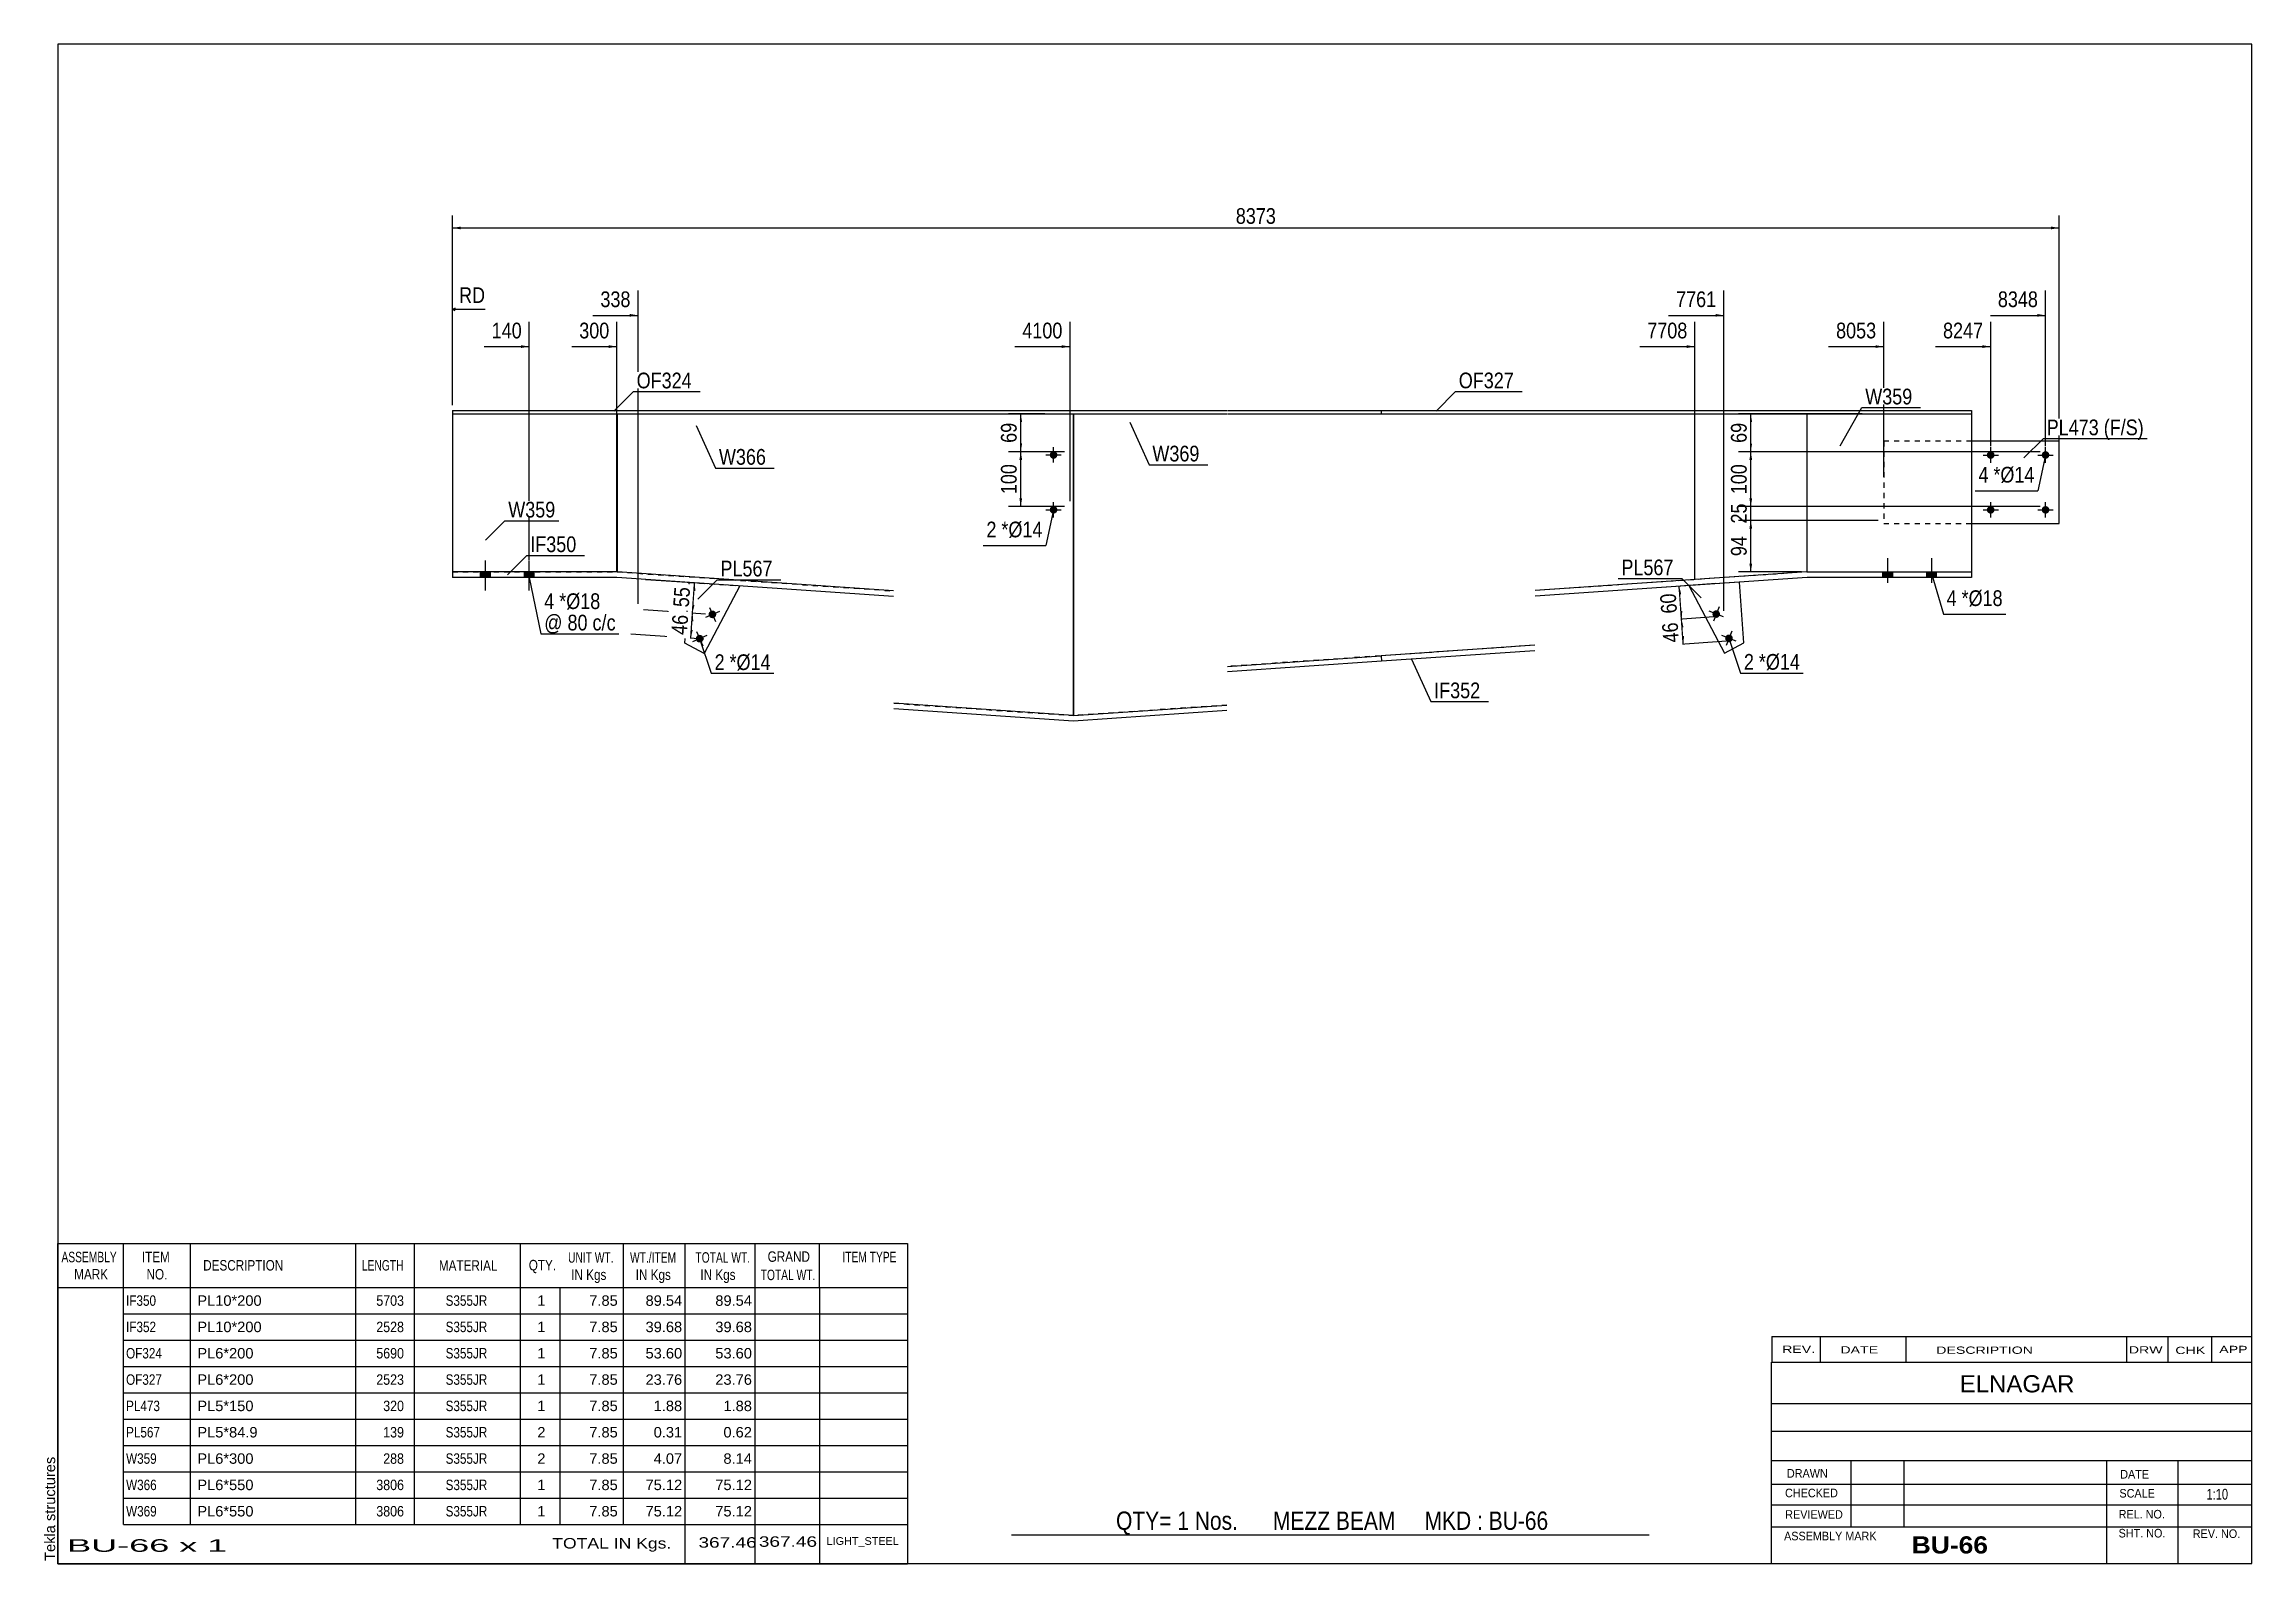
# Model space of a CAD drawing. Header units: millimetres. Extents: x -74 to 328, y -194 to 83.
import ezdxf

# ---------------------------------------------------------------- set-up
doc = ezdxf.new("R2010")
doc.units = ezdxf.units.MM
doc.linetypes.add('DXK_LINE_DOT1', pattern=[1.8814, 0.9407, -0.9407])
doc.styles.add('Arial', font='ARIAL.TTF', dxfattribs={"height": 0.2})
doc.styles.add('Arial Bold', font='ARIALBD.TTF', dxfattribs={"height": 0.2})
doc.styles.add('Arial Narrow', font='ARIALN.TTF', dxfattribs={"height": 0.2})

# ---------------------------------------------------------------- blocks, each defined once
blk = doc.blocks.new('Unknown-629102691-1211')
at = {"color": 5, "linetype": 'Continuous'}
for p, q in [((328.05, 83.31), (-71.95, 83.31)), ((-71.95, 83.31), (-71.95, -193.69)), ((328.05, -193.69), (328.05, 83.31)), ((-71.95, -193.69), (328.05, -193.69))]:
    blk.add_line(p, q, dxfattribs=at)
at = {"color": 174, "linetype": 'Continuous', "style": 'Arial'}
blk.add_text('Tekla structures', height=1.9102, rotation=90, dxfattribs=at).set_placement((-72.45, -193.19))
blk = doc.blocks.new('Part-629102691-1440 - 1232')
at = {"color": 2, "linetype": 'Continuous'}
for p, q in [((246.94, -12.9), (197.4, -16.31)), ((246.97, -13.9), (197.4, -17.31)), ((246.94, -12.9), (276.94, -12.9)), ((276.94, -13.9), (246.97, -13.9)), ((276.94, -12.9), (276.94, -13.9)), ((197.3, -26.27), (169.3, -28.2)), ((197.3, -27.27), (169.37, -29.2)), ((169.3, -28.2), (169.37, -29.2))]:
    blk.add_line(p, q, dxfattribs=at)
blk = doc.blocks.new('Bolt-629102691-1344 - 1232')
at = {"linetype": 'Continuous'}
for points in [[(108.88, 8.42, -1), (110.28, 8.42, -1)], [(108.88, -1.58, -1), (110.28, -1.58, -1)]]:
    blk.add_hatch(color=3, dxfattribs=at).paths.add_polyline_path(points)
at = {"color": 3, "linetype": 'Continuous'}
for p, q in [((108.18, 8.42), (110.98, 8.42)), ((109.58, 7.02), (109.58, 9.82)), ((108.18, -1.58), (110.98, -1.58)), ((109.58, -2.98), (109.58, -0.18))]:
    blk.add_line(p, q, dxfattribs=at)
blk = doc.blocks.new('Part-629102691-1769 - 1232')
at = {"color": 2, "linetype": 'Continuous'}
for p, q in [((42.35, -25.91), (43.12, -14.81)), ((52.38, -15.44), (45.89, -27.77)), ((45.89, -27.77), (42.35, -25.91))]:
    blk.add_line(p, q, dxfattribs=at)
at = {"color": 7, "linetype": 'DXK_LINE_DOT1'}
blk.add_line((43.12, -14.81), (52.38, -15.44), dxfattribs=at)
blk = doc.blocks.new('Bolt-629102691-1271 - 1232')
at = {"linetype": 'Continuous'}
for points in [[(260.78, -13.9), (262.58, -13.9), (262.58, -12.9), (260.78, -12.9)], [(260.78, -13.9), (262.58, -13.9), (262.58, -12.9), (260.78, -12.9)], [(268.78, -13.9), (270.58, -13.9), (270.58, -12.9), (268.78, -12.9)], [(268.78, -13.9), (270.58, -13.9), (270.58, -12.9), (268.78, -12.9)]]:
    blk.add_hatch(color=3, dxfattribs=at).paths.add_polyline_path(points)
at = {"color": 3, "linetype": 'Continuous'}
for p, q in [((261.68, -14.9), (261.68, -10.4)), ((261.68, -14.9), (261.68, -10.4)), ((269.68, -14.9), (269.68, -10.4)), ((269.68, -14.9), (269.68, -10.4)), ((260.78, -13.9), (260.78, -12.9)), ((260.78, -13.9), (260.78, -12.9)), ((262.58, -13.9), (262.58, -12.9)), ((262.58, -13.9), (262.58, -12.9)), ((268.78, -13.9), (268.78, -12.9)), ((268.78, -13.9), (268.78, -12.9)), ((270.58, -13.9), (270.58, -12.9)), ((270.58, -13.9), (270.58, -12.9))]:
    blk.add_line(p, q, dxfattribs=at)
blk = doc.blocks.new('Bolt-629102691-1773 - 1232')
at = {"linetype": 'Continuous'}
blk.add_hatch(color=3, dxfattribs=at).paths.add_polyline_path([(231.05, -20.84, -1), (229.75, -20.33, -1)])
at = {"color": 3, "linetype": 'Continuous'}
for p, q in [((231.7, -21.1), (229.09, -20.08)), ((230.91, -19.28), (229.89, -21.89))]:
    blk.add_line(p, q, dxfattribs=at)
blk = doc.blocks.new('Bolt-629102691-1308 - 1232')
at = {"linetype": 'Continuous'}
for points in [[(5.1, -13.9), (6.9, -13.9), (6.9, -12.9), (5.1, -12.9)], [(5.1, -13.9), (6.9, -13.9), (6.9, -12.9), (5.1, -12.9)], [(13.1, -13.9), (14.9, -13.9), (14.9, -12.9), (13.1, -12.9)], [(13.1, -13.9), (14.9, -13.9), (14.9, -12.9), (13.1, -12.9)]]:
    blk.add_hatch(color=3, dxfattribs=at).paths.add_polyline_path(points)
at = {"color": 3, "linetype": 'Continuous'}
for p, q in [((6, -16.3), (6, -10.8)), ((6, -16.3), (6, -10.8)), ((14, -16.3), (14, -10.8)), ((14, -16.3), (14, -10.8)), ((5.1, -13.9), (5.1, -12.9)), ((5.1, -13.9), (5.1, -12.9)), ((6.9, -13.9), (6.9, -12.9)), ((6.9, -13.9), (6.9, -12.9)), ((13.1, -13.9), (13.1, -12.9)), ((13.1, -13.9), (13.1, -12.9)), ((14.9, -13.9), (14.9, -12.9)), ((14.9, -13.9), (14.9, -12.9))]:
    blk.add_line(p, q, dxfattribs=at)
blk = doc.blocks.new('Bolt-629102691-1380 - 1232')
at = {"linetype": 'Continuous'}
for points in [[(279.74, 8.41, -1), (281.14, 8.41, -1)], [(289.74, 8.41, -1), (291.14, 8.41, -1)], [(279.74, -1.59, -1), (281.14, -1.59, -1)], [(289.74, -1.59, -1), (291.14, -1.59, -1)]]:
    blk.add_hatch(color=3, dxfattribs=at).paths.add_polyline_path(points)
at = {"color": 3, "linetype": 'Continuous'}
for p, q in [((279.04, 8.41), (281.84, 8.41)), ((280.44, 7.01), (280.44, 9.81)), ((289.04, 8.41), (291.84, 8.41)), ((290.44, 7.01), (290.44, 9.81)), ((279.04, -1.59), (281.84, -1.59)), ((280.44, -2.99), (280.44, -0.19)), ((289.04, -1.59), (291.84, -1.59)), ((290.44, -2.99), (290.44, -0.19))]:
    blk.add_line(p, q, dxfattribs=at)
blk = doc.blocks.new('Part-629102691-1396 - 1232')
at = {"color": 2, "linetype": 'Continuous'}
for p, q in [((0, 15.9), (0, -12.9)), ((30, 15.9), (30, -12.9))]:
    blk.add_line(p, q, dxfattribs=at)
at = {"color": 7, "linetype": 'DXK_LINE_DOT1'}
for p, q in [((0, 15.9), (30, 15.9)), ((0, -12.9), (30, -12.9))]:
    blk.add_line(p, q, dxfattribs=at)
blk = doc.blocks.new('Part-629102691-1418 - 1232')
at = {"color": 2, "linetype": 'Continuous'}
for p, q in [((246.94, 15.9), (246.94, -12.9)), ((276.94, 15.9), (276.94, -12.9))]:
    blk.add_line(p, q, dxfattribs=at)
at = {"color": 7, "linetype": 'DXK_LINE_DOT1'}
for p, q in [((246.94, 15.9), (276.94, 15.9)), ((246.94, -12.9), (276.94, -12.9))]:
    blk.add_line(p, q, dxfattribs=at)
blk = doc.blocks.new('Bolt-629102691-1771 - 1232')
at = {"linetype": 'Continuous'}
blk.add_hatch(color=3, dxfattribs=at).paths.add_polyline_path([(48.03, -20.37, -1), (46.74, -20.92, -1)])
at = {"color": 3, "linetype": 'Continuous'}
for p, q in [((48.67, -20.09), (46.1, -21.2)), ((46.83, -19.36), (47.93, -21.93))]:
    blk.add_line(p, q, dxfattribs=at)
blk = doc.blocks.new('Part-629102691-1462 - 1232')
at = {"color": 2, "linetype": 'Continuous'}
for p, q in [((30, -12.9), (0, -12.9)), ((0, -12.9), (0, -13.9)), ((29.97, -13.9), (0, -13.9)), ((80.38, -17.37), (29.97, -13.9)), ((80.38, -16.37), (30, -12.9)), ((141.3, -30.13), (169.3, -28.2)), ((169.37, -29.2), (141.3, -31.13)), ((169.3, -28.2), (169.37, -29.2)), ((113.2, -39.1), (80.48, -36.85)), ((113.2, -40.1), (80.48, -37.85)), ((113.2, -39.1), (141.2, -37.17)), ((141.2, -38.18), (113.2, -40.1))]:
    blk.add_line(p, q, dxfattribs=at)
blk = doc.blocks.new('Part-629102691-1484 - 1232')
at = {"color": 2, "linetype": 'Continuous'}
for p, q in [((113.2, -39.1), (113.2, 15.9)), ((246.94, 15.9), (246.94, -12.9))]:
    blk.add_line(p, q, dxfattribs=at)
at = {"color": 7, "linetype": 'DXK_LINE_DOT1'}
for p, q in [((113.2, 15.9), (141.2, 15.9)), ((141.3, 15.9), (197.3, 15.9)), ((197.4, 15.9), (246.94, 15.9)), ((246.94, -12.9), (197.4, -16.31)), ((197.3, -26.27), (141.3, -30.13)), ((141.2, -37.17), (113.2, -39.1))]:
    blk.add_line(p, q, dxfattribs=at)
blk = doc.blocks.new('Part-629102691-1506 - 1232')
at = {"color": 2, "linetype": 'Continuous'}
for p, q in [((30, 15.9), (30, -12.9)), ((113.2, 15.9), (113.2, -39.1))]:
    blk.add_line(p, q, dxfattribs=at)
at = {"color": 7, "linetype": 'DXK_LINE_DOT1'}
for p, q in [((30, 15.9), (80.38, 15.9)), ((80.48, 15.9), (113.2, 15.9)), ((30, -12.9), (80.38, -16.37)), ((80.48, -36.85), (113.2, -39.1))]:
    blk.add_line(p, q, dxfattribs=at)
blk = doc.blocks.new('Part-629102691-1528 - 1232')
at = {"color": 2, "linetype": 'Continuous'}
for p, q in [((169.3, 16.5), (169.3, 15.9)), ((169.3, 16.5), (197.3, 16.5)), ((197.4, 16.5), (276.94, 16.5)), ((276.94, 16.5), (276.94, 15.9)), ((169.3, 15.9), (197.3, 15.9)), ((197.4, 15.9), (276.94, 15.9))]:
    blk.add_line(p, q, dxfattribs=at)
blk = doc.blocks.new('Part-629102691-1550 - 1232')
at = {"color": 2, "linetype": 'Continuous'}
for p, q in [((0, 16.5), (0, 15.9)), ((0, 16.5), (80.38, 16.5)), ((80.48, 16.5), (141.2, 16.5)), ((141.3, 16.5), (169.3, 16.5)), ((169.3, 16.5), (169.3, 15.9)), ((0, 15.9), (80.38, 15.9)), ((80.48, 15.9), (141.2, 15.9)), ((141.3, 15.9), (169.3, 15.9))]:
    blk.add_line(p, q, dxfattribs=at)
blk = doc.blocks.new('Part-629102691-1572 - 1232')
at = {"color": 7, "linetype": 'DXK_LINE_DOT1'}
for p, q in [((260.94, 10.91), (260.94, -4.09)), ((276.94, 10.91), (260.94, 10.91)), ((260.94, -4.09), (276.94, -4.09))]:
    blk.add_line(p, q, dxfattribs=at)
at = {"color": 2, "linetype": 'Continuous'}
for p, q in [((292.94, 10.91), (276.94, 10.91)), ((292.94, -4.09), (292.94, 10.91)), ((276.94, -4.09), (292.94, -4.09))]:
    blk.add_line(p, q, dxfattribs=at)
blk = doc.blocks.new('Part-629102691-1770 - 1232')
at = {"color": 7, "linetype": 'DXK_LINE_DOT1'}
blk.add_line((234.66, -14.75), (225.4, -15.39), dxfattribs=at)
at = {"color": 2, "linetype": 'Continuous'}
for p, q in [((225.4, -15.39), (231.89, -27.71)), ((235.43, -25.85), (234.66, -14.75)), ((231.89, -27.71), (235.43, -25.85))]:
    blk.add_line(p, q, dxfattribs=at)
blk = doc.blocks.new('Bolt-629102691-1772 - 1232')
at = {"linetype": 'Continuous'}
blk.add_hatch(color=3, dxfattribs=at).paths.add_polyline_path([(45.7, -24.79, -1), (44.41, -25.35, -1)])
at = {"color": 3, "linetype": 'Continuous'}
for p, q in [((44.5, -23.78), (45.61, -26.36)), ((46.34, -24.52), (43.77, -25.62))]:
    blk.add_line(p, q, dxfattribs=at)
blk = doc.blocks.new('Bolt-629102691-1774 - 1232')
at = {"linetype": 'Continuous'}
blk.add_hatch(color=3, dxfattribs=at).paths.add_polyline_path([(233.38, -25.27, -1), (232.07, -24.76, -1)])
at = {"color": 3, "linetype": 'Continuous'}
for p, q in [((233.23, -23.71), (232.22, -26.32)), ((234.03, -25.52), (231.42, -24.5))]:
    blk.add_line(p, q, dxfattribs=at)
blk = doc.blocks.new('StraightDimension-629102691-1585 - 1232')
at = {"linetype": 'Continuous'}
for points in [[(43.78, -16.35), (44.14, -14.88), (44.28, -16.39)], [(44.11, -18.92), (43.76, -20.39), (43.61, -18.88)]]:
    blk.add_hatch(color=7, dxfattribs=at).paths.add_polyline_path(points)
at = {"color": 7, "linetype": 'Continuous'}
for p, q in [((35.19, -14.26), (46.53, -15.04)), ((43.76, -20.39), (44.14, -14.88)), ((34.81, -19.78), (46.15, -20.56))]:
    blk.add_line(p, q, dxfattribs=at)
at = {"color": 0}
blk.add_wipeout([(43.96, -15.2), (39.77, -14.91), (39.44, -19.76), (43.63, -20.05)], dxfattribs=at)
at = {"color": 3, "style": 'Arial Narrow'}
blk.add_text('55', height=2.863, rotation=86.064, dxfattribs=at).set_placement((43.07, -19.41))
blk = doc.blocks.new('StraightDimension-629102691-1741 - 1232')
at = {"linetype": 'Continuous'}
blk.add_hatch(color=7, dxfattribs=at).paths.add_polyline_path([(28.46, 28.42), (29.96, 28.17), (28.46, 27.92)])
at = {"color": 7, "linetype": 'Continuous'}
for p, q in [((29.96, -12.9), (29.96, 32.67)), ((21.72, 28.17), (29.96, 28.17))]:
    blk.add_line(p, q, dxfattribs=at)
at = {"color": 0}
blk.add_wipeout([(29.18, 29.07), (29.18, 33.27), (22.5, 33.27), (22.5, 29.07)], dxfattribs=at)
at = {"color": 3, "style": 'Arial Narrow'}
blk.add_text('300', height=2.863, dxfattribs=at).set_placement((23.1, 29.67))
blk = doc.blocks.new('StraightDimension-629102691-1643 - 1232')
at = {"linetype": 'Continuous'}
for points in [[(236.95, 0.5), (236.7, -1), (236.45, 0.5)], [(236.45, -5), (236.7, -3.5), (236.95, -5)]]:
    blk.add_hatch(color=7, dxfattribs=at).paths.add_polyline_path(points)
at = {"color": 7, "linetype": 'Continuous'}
for p, q in [((289.44, -1), (234.45, -1)), ((259.94, -3.5), (234.45, -3.5)), ((236.7, -3.5), (236.7, -1))]:
    blk.add_line(p, q, dxfattribs=at)
at = {"color": 0}
blk.add_wipeout([(236.55, 0.18), (232.35, 0.18), (232.35, -4.68), (236.55, -4.68)], dxfattribs=at)
at = {"color": 3, "style": 'Arial Narrow'}
blk.add_text('25', height=2.863, rotation=90.0002, dxfattribs=at).set_placement((235.95, -4.08))
blk = doc.blocks.new('StraightDimension-629102691-1609 - 1232')
at = {"linetype": 'Continuous'}
for points in [[(236.45, 14.4), (236.7, 15.9), (236.95, 14.4)], [(236.95, 10.5), (236.7, 9), (236.45, 10.5)]]:
    blk.add_hatch(color=7, dxfattribs=at).paths.add_polyline_path(points)
at = {"color": 7, "linetype": 'Continuous'}
for p, q in [((256.98, 15.9), (234.45, 15.9)), ((236.7, 9), (236.7, 15.9)), ((289.44, 9), (234.45, 9))]:
    blk.add_line(p, q, dxfattribs=at)
at = {"color": 0}
blk.add_wipeout([(236.55, 14.88), (232.35, 14.88), (232.35, 10.02), (236.55, 10.02)], dxfattribs=at)
at = {"color": 3, "style": 'Arial Narrow'}
blk.add_text('69', height=2.863, rotation=90.0002, dxfattribs=at).set_placement((235.95, 10.62))
blk = doc.blocks.new('StraightDimension-629102691-1678 - 1232')
at = {"linetype": 'Continuous'}
for points in [[(103.35, 7.51), (103.6, 9.01), (103.85, 7.51)], [(103.85, 0.51), (103.6, -0.99), (103.35, 0.51)]]:
    blk.add_hatch(color=7, dxfattribs=at).paths.add_polyline_path(points)
at = {"color": 7, "linetype": 'Continuous'}
for p, q in [((111.58, 9.01), (101.35, 9.01)), ((103.6, -0.99), (103.6, 9.01)), ((111.58, -0.99), (101.35, -0.99))]:
    blk.add_line(p, q, dxfattribs=at)
at = {"color": 0}
blk.add_wipeout([(103.45, 7.35), (99.25, 7.35), (99.25, 0.67), (103.45, 0.67)], dxfattribs=at)
at = {"color": 3, "style": 'Arial Narrow'}
blk.add_text('100', height=2.863, rotation=90.0002, dxfattribs=at).set_placement((102.85, 1.27))
blk = doc.blocks.new('StraightDimension-629102691-1700 - 1232')
at = {"linetype": 'Continuous'}
blk.add_hatch(color=7, dxfattribs=at).paths.add_polyline_path([(288.94, 34.12), (290.44, 33.87), (288.94, 33.62)])
at = {"color": 7, "linetype": 'Continuous'}
for p, q in [((290.44, 10), (290.44, 38.37)), ((280.38, 33.87), (290.44, 33.87))]:
    blk.add_line(p, q, dxfattribs=at)
at = {"color": 0}
blk.add_wipeout([(289.67, 34.77), (289.67, 38.97), (281.15, 38.97), (281.15, 34.77)], dxfattribs=at)
at = {"color": 3, "style": 'Arial Narrow'}
blk.add_text('8348', height=2.863, dxfattribs=at).set_placement((281.75, 35.37))
blk = doc.blocks.new('StraightDimension-629102691-1710 - 1232')
at = {"linetype": 'Continuous'}
blk.add_hatch(color=7, dxfattribs=at).paths.add_polyline_path([(278.94, 28.42), (280.44, 28.17), (278.94, 27.92)])
at = {"color": 7, "linetype": 'Continuous'}
for p, q in [((280.44, 10), (280.44, 32.67)), ((270.38, 28.17), (280.44, 28.17))]:
    blk.add_line(p, q, dxfattribs=at)
at = {"color": 0}
blk.add_wipeout([(279.67, 29.07), (279.67, 33.27), (271.15, 33.27), (271.15, 29.07)], dxfattribs=at)
at = {"color": 3, "style": 'Arial Narrow'}
blk.add_text('8247', height=2.863, dxfattribs=at).set_placement((271.75, 29.67))
blk = doc.blocks.new('StraightDimension-629102691-1584 - 1232')
at = {"linetype": 'Continuous'}
for points in [[(43.8, -23.48), (43.44, -24.96), (43.3, -23.44)], [(43.41, -21.87), (43.76, -20.39), (43.9, -21.91)]]:
    blk.add_hatch(color=7, dxfattribs=at).paths.add_polyline_path(points)
at = {"color": 7, "linetype": 'Continuous'}
for p, q in [((34.81, -19.78), (46.15, -20.56)), ((43.44, -24.96), (43.76, -20.39)), ((32.49, -24.2), (45.84, -25.12))]:
    blk.add_line(p, q, dxfattribs=at)
at = {"color": 0}
blk.add_wipeout([(43.62, -20.24), (39.43, -19.96), (39.09, -24.8), (43.28, -25.09)], dxfattribs=at)
at = {"color": 3, "style": 'Arial Narrow'}
blk.add_text('46', height=2.863, rotation=86.064, dxfattribs=at).set_placement((42.73, -24.45))
blk = doc.blocks.new('StraightDimension-629102691-1588 - 1232')
at = {"linetype": 'Continuous'}
for points in [[(223.52, -17.02), (223.66, -15.5), (224.01, -16.98)], [(224.22, -20.01), (224.08, -21.52), (223.72, -20.04)]]:
    blk.add_hatch(color=7, dxfattribs=at).paths.add_polyline_path(points)
at = {"color": 7, "linetype": 'Continuous'}
for p, q in [((230.35, -15.04), (221.42, -15.66)), ((224.08, -21.52), (223.66, -15.5)), ((230.77, -21.06), (221.83, -21.67))]:
    blk.add_line(p, q, dxfattribs=at)
at = {"color": 0}
blk.add_wipeout([(223.55, -16.1), (219.36, -16.39), (219.7, -21.23), (223.89, -20.95)], dxfattribs=at)
at = {"color": 3, "style": 'Arial Narrow'}
blk.add_text('60', height=2.863, rotation=93.9364, dxfattribs=at).set_placement((223.25, -20.39))
blk = doc.blocks.new('StraightDimension-629102691-1587 - 1232')
at = {"linetype": 'Continuous'}
for points in [[(223.93, -23.03), (224.08, -21.52), (224.43, -23)], [(224.54, -24.57), (224.39, -26.08), (224.04, -24.6)]]:
    blk.add_hatch(color=7, dxfattribs=at).paths.add_polyline_path(points)
at = {"color": 7, "linetype": 'Continuous'}
for p, q in [((230.77, -21.06), (221.83, -21.67)), ((224.39, -26.08), (224.08, -21.52)), ((233.1, -25.49), (222.15, -26.24))]:
    blk.add_line(p, q, dxfattribs=at)
at = {"color": 0}
blk.add_wipeout([(223.92, -21.39), (219.73, -21.68), (220.06, -26.52), (224.25, -26.24)], dxfattribs=at)
at = {"color": 3, "style": 'Arial Narrow'}
blk.add_text('46', height=2.863, rotation=93.9364, dxfattribs=at).set_placement((223.61, -25.68))
blk = doc.blocks.new('StraightDimension-629102691-1654 - 1232')
at = {"linetype": 'Continuous'}
for points in [[(236.45, 7.5), (236.7, 9), (236.95, 7.5)], [(236.95, 0.5), (236.7, -1), (236.45, 0.5)]]:
    blk.add_hatch(color=7, dxfattribs=at).paths.add_polyline_path(points)
at = {"color": 7, "linetype": 'Continuous'}
for p, q in [((289.44, 9), (234.45, 9)), ((236.7, -1), (236.7, 9)), ((289.44, -1), (234.45, -1))]:
    blk.add_line(p, q, dxfattribs=at)
at = {"color": 0}
blk.add_wipeout([(236.55, 7.34), (232.35, 7.34), (232.35, 0.66), (236.55, 0.66)], dxfattribs=at)
at = {"color": 3, "style": 'Arial Narrow'}
blk.add_text('100', height=2.863, rotation=90.0002, dxfattribs=at).set_placement((235.95, 1.26))
blk = doc.blocks.new('StraightDimension-629102691-1590 - 1232')
at = {"linetype": 'Continuous'}
for points in [[(1.5, 49.55), (0, 49.8), (1.5, 50.05)], [(291.44, 50.05), (292.94, 49.8), (291.44, 49.55)]]:
    blk.add_hatch(color=7, dxfattribs=at).paths.add_polyline_path(points)
at = {"color": 7, "linetype": 'Continuous'}
for p, q in [((0, 17.5), (0, 52.05)), ((0, 49.8), (292.94, 49.8)), ((292.94, 2.51), (292.94, 52.05))]:
    blk.add_line(p, q, dxfattribs=at)
at = {"color": 0}
blk.add_wipeout([(150.73, 49.95), (150.73, 54.15), (142.21, 54.15), (142.21, 49.95)], dxfattribs=at)
at = {"color": 3, "style": 'Arial Narrow'}
blk.add_text('8373', height=2.863, dxfattribs=at).set_placement((142.81, 50.55))
blk = doc.blocks.new('StraightDimension-629102691-1630 - 1232')
at = {"linetype": 'Continuous'}
for points in [[(236.45, -5), (236.7, -3.5), (236.95, -5)], [(236.95, -11.4), (236.7, -12.9), (236.45, -11.4)]]:
    blk.add_hatch(color=7, dxfattribs=at).paths.add_polyline_path(points)
at = {"color": 7, "linetype": 'Continuous'}
for p, q in [((259.94, -3.5), (234.45, -3.5)), ((236.7, -12.9), (236.7, -3.5)), ((245.94, -12.9), (234.45, -12.9))]:
    blk.add_line(p, q, dxfattribs=at)
at = {"color": 0}
blk.add_wipeout([(236.55, -5.77), (232.35, -5.77), (232.35, -10.63), (236.55, -10.63)], dxfattribs=at)
at = {"color": 3, "style": 'Arial Narrow'}
blk.add_text('94', height=2.863, rotation=90.0002, dxfattribs=at).set_placement((235.95, -10.03))
blk = doc.blocks.new('StraightDimension-629102691-1667 - 1232')
at = {"linetype": 'Continuous'}
for points in [[(103.35, 14.4), (103.6, 15.9), (103.85, 14.4)], [(103.85, 10.51), (103.6, 9.01), (103.35, 10.51)]]:
    blk.add_hatch(color=7, dxfattribs=at).paths.add_polyline_path(points)
at = {"color": 7, "linetype": 'Continuous'}
for p, q in [((108, 15.9), (101.35, 15.9)), ((103.6, 9.01), (103.6, 15.9)), ((111.58, 9.01), (101.35, 9.01))]:
    blk.add_line(p, q, dxfattribs=at)
at = {"color": 0}
blk.add_wipeout([(103.45, 14.88), (99.25, 14.88), (99.25, 10.03), (103.45, 10.03)], dxfattribs=at)
at = {"color": 3, "style": 'Arial Narrow'}
blk.add_text('69', height=2.863, rotation=90.0002, dxfattribs=at).set_placement((102.85, 10.63))
blk = doc.blocks.new('StraightDimension-629102691-1680 - 1232')
at = {"linetype": 'Continuous'}
blk.add_hatch(color=7, dxfattribs=at).paths.add_polyline_path([(230.27, 34.12), (231.77, 33.87), (230.27, 33.62)])
at = {"color": 7, "linetype": 'Continuous'}
for p, q in [((231.77, -19.99), (231.77, 38.37)), ((221.7, 33.87), (231.77, 33.87))]:
    blk.add_line(p, q, dxfattribs=at)
at = {"color": 0}
blk.add_wipeout([(230.99, 34.77), (230.99, 38.97), (222.48, 38.97), (222.48, 34.77)], dxfattribs=at)
at = {"color": 3, "style": 'Arial Narrow'}
blk.add_text('7761', height=2.863, dxfattribs=at).set_placement((223.08, 35.37))
blk = doc.blocks.new('StraightDimension-629102691-1687 - 1232')
at = {"linetype": 'Continuous'}
blk.add_hatch(color=7, dxfattribs=at).paths.add_polyline_path([(259.44, 28.42), (260.94, 28.17), (259.44, 27.92)])
at = {"color": 7, "linetype": 'Continuous'}
for p, q in [((260.94, 4.41), (260.94, 32.67)), ((250.88, 28.17), (260.94, 28.17))]:
    blk.add_line(p, q, dxfattribs=at)
at = {"color": 0}
blk.add_wipeout([(260.17, 29.07), (260.17, 33.27), (251.65, 33.27), (251.65, 29.07)], dxfattribs=at)
at = {"color": 3, "style": 'Arial Narrow'}
blk.add_text('8053', height=2.863, dxfattribs=at).set_placement((252.25, 29.67))
blk = doc.blocks.new('StraightDimension-629102691-1720 - 1232')
at = {"linetype": 'Continuous'}
blk.add_hatch(color=7, dxfattribs=at).paths.add_polyline_path([(225.02, 28.42), (226.52, 28.17), (225.02, 27.92)])
at = {"color": 7, "linetype": 'Continuous'}
for p, q in [((226.52, -14.31), (226.52, 32.67)), ((216.45, 28.17), (226.52, 28.17))]:
    blk.add_line(p, q, dxfattribs=at)
at = {"color": 0}
blk.add_wipeout([(225.74, 29.07), (225.74, 33.27), (217.23, 33.27), (217.23, 29.07)], dxfattribs=at)
at = {"color": 3, "style": 'Arial Narrow'}
blk.add_text('7708', height=2.863, dxfattribs=at).set_placement((217.83, 29.67))
blk = doc.blocks.new('StraightDimension-629102691-1727 - 1232')
at = {"linetype": 'Continuous'}
blk.add_hatch(color=7, dxfattribs=at).paths.add_polyline_path([(111.08, 28.42), (112.58, 28.17), (111.08, 27.92)])
at = {"color": 7, "linetype": 'Continuous'}
for p, q in [((112.58, 0.01), (112.58, 32.67)), ((102.51, 28.17), (112.58, 28.17))]:
    blk.add_line(p, q, dxfattribs=at)
at = {"color": 0}
blk.add_wipeout([(111.8, 29.07), (111.8, 33.27), (103.29, 33.27), (103.29, 29.07)], dxfattribs=at)
at = {"color": 3, "style": 'Arial Narrow'}
blk.add_text('4100', height=2.863, dxfattribs=at).set_placement((103.89, 29.67))
blk = doc.blocks.new('StraightDimension-629102691-1734 - 1232')
at = {"linetype": 'Continuous'}
blk.add_hatch(color=7, dxfattribs=at).paths.add_polyline_path([(32.32, 34.12), (33.82, 33.87), (32.32, 33.62)])
at = {"color": 7, "linetype": 'Continuous'}
for p, q in [((33.82, -18.71), (33.82, 38.37)), ((25.58, 33.87), (33.82, 33.87))]:
    blk.add_line(p, q, dxfattribs=at)
at = {"color": 0}
blk.add_wipeout([(33.04, 34.77), (33.04, 38.97), (26.36, 38.97), (26.36, 34.77)], dxfattribs=at)
at = {"color": 3, "style": 'Arial Narrow'}
blk.add_text('338', height=2.863, dxfattribs=at).set_placement((26.96, 35.37))
blk = doc.blocks.new('StraightDimension-629102691-1756 - 1232')
at = {"linetype": 'Continuous'}
blk.add_hatch(color=7, dxfattribs=at).paths.add_polyline_path([(12.5, 28.42), (14, 28.17), (12.5, 27.92)])
at = {"color": 7, "linetype": 'Continuous'}
for p, q in [((14, -10.7), (14, 32.67)), ((5.77, 28.17), (14, 28.17))]:
    blk.add_line(p, q, dxfattribs=at)
at = {"color": 0, "linetype": 'Continuous'}
blk.add_wipeout([(6.53, 35.52), (6.53, 39.72), (0.59, 39.72), (0.59, 35.52)], dxfattribs=at)
at = {"color": 7, "linetype": 'Continuous'}
for p, q in [((0, 17.5), (0, 39.42)), ((0.5, 35.17), (0, 34.92)), ((0.5, 34.67), (0, 34.92))]:
    blk.add_line(p, q, dxfattribs=at)
at = {"color": 3, "linetype": 'Continuous', "style": 'Arial Narrow'}
blk.add_text('RD', height=2.863, dxfattribs=at).set_placement((1.19, 36.12))
at = {"color": 0}
blk.add_wipeout([(13.22, 29.07), (13.22, 33.27), (6.54, 33.27), (6.54, 29.07)], dxfattribs=at)
at = {"color": 7, "linetype": 'Continuous'}
blk.add_line((5.93, 34.92), (0, 34.92), dxfattribs=at)
at = {"color": 3, "style": 'Arial Narrow'}
blk.add_text('140', height=2.863, dxfattribs=at).set_placement((7.14, 29.67))
blk = doc.blocks.new('CBS_BOM-629102691-2067')
at = {"color": 7, "linetype": 'Continuous'}
for p, q in [((-71.98, -143.33), (-71.98, -135.33)), ((-71.97, -135.33), (82.94, -135.33)), ((-59.98, -143.33), (-59.98, -135.33)), ((-47.79, -143.33), (-47.79, -135.33)), ((-17.62, -143.33), (-17.62, -135.33)), ((-6.94, -143.33), (-6.94, -135.33)), ((12.37, -143.33), (12.37, -135.33)), ((31.17, -143.33), (31.17, -135.33)), ((42.39, -143.33), (42.39, -135.33)), ((55.17, -143.33), (55.17, -135.33)), ((66.92, -143.33), (66.92, -135.33)), ((82.95, -135.33), (82.94, -143.32)), ((-71.98, -143.33), (82.95, -143.33)), ((-71.98, -148.13), (-71.98, -143.33)), ((-59.98, -148.13), (-59.98, -143.33)), ((-47.79, -148.13), (-47.79, -143.33)), ((-17.62, -148.13), (-17.62, -143.33)), ((-6.94, -148.13), (-6.94, -143.33)), ((12.37, -148.13), (12.37, -143.33)), ((19.64, -148.13), (19.64, -143.33)), ((31.17, -148.13), (31.17, -143.33)), ((42.39, -148.13), (42.39, -143.33)), ((55.17, -148.13), (55.17, -143.33)), ((66.94, -148.13), (66.94, -143.33)), ((82.95, -143.33), (82.95, -148.13)), ((-71.98, -152.93), (-71.98, -148.13)), ((-59.98, -148.13), (82.94, -148.13)), ((-59.98, -152.93), (-59.98, -148.13)), ((-47.79, -152.93), (-47.79, -148.13)), ((-17.62, -152.93), (-17.62, -148.13)), ((-6.94, -152.93), (-6.94, -148.13)), ((12.37, -152.93), (12.37, -148.13)), ((19.64, -152.93), (19.64, -148.13)), ((31.17, -152.93), (31.17, -148.13)), ((42.39, -152.93), (42.39, -148.13)), ((55.17, -152.93), (55.17, -148.13)), ((66.94, -152.93), (66.94, -148.13)), ((82.95, -148.13), (82.95, -152.93)), ((-71.98, -157.73), (-71.98, -152.93)), ((-59.98, -152.93), (82.94, -152.93)), ((-59.98, -157.73), (-59.98, -152.93)), ((-47.79, -157.73), (-47.79, -152.93)), ((-17.62, -157.73), (-17.62, -152.93)), ((-6.94, -157.73), (-6.94, -152.93)), ((12.37, -157.73), (12.37, -152.93)), ((19.64, -157.73), (19.64, -152.93)), ((31.17, -157.73), (31.17, -152.93)), ((42.39, -157.73), (42.39, -152.93)), ((55.17, -157.73), (55.17, -152.93)), ((66.94, -157.73), (66.94, -152.93)), ((82.95, -152.93), (82.95, -157.73)), ((-71.98, -162.53), (-71.98, -157.73)), ((-59.98, -157.73), (82.94, -157.73)), ((-59.98, -162.53), (-59.98, -157.73)), ((-47.79, -162.53), (-47.79, -157.73)), ((-17.62, -162.53), (-17.62, -157.73)), ((-6.94, -162.53), (-6.94, -157.73)), ((12.37, -162.53), (12.37, -157.73)), ((19.64, -162.53), (19.64, -157.73)), ((31.17, -162.53), (31.17, -157.73)), ((42.39, -162.53), (42.39, -157.73)), ((55.17, -162.53), (55.17, -157.73)), ((66.94, -162.53), (66.94, -157.73)), ((82.95, -157.73), (82.95, -162.53)), ((-71.98, -167.33), (-71.98, -162.53)), ((-59.98, -162.53), (82.94, -162.53)), ((-59.98, -167.33), (-59.98, -162.53)), ((-47.79, -167.33), (-47.79, -162.53)), ((-17.62, -167.33), (-17.62, -162.53)), ((-6.94, -167.33), (-6.94, -162.53)), ((12.37, -167.33), (12.37, -162.53)), ((19.64, -167.33), (19.64, -162.53)), ((31.17, -167.33), (31.17, -162.53)), ((42.39, -167.33), (42.39, -162.53)), ((55.17, -167.33), (55.17, -162.53)), ((66.94, -167.33), (66.94, -162.53)), ((82.95, -162.53), (82.95, -167.33)), ((-71.98, -172.13), (-71.98, -167.33)), ((-59.98, -167.33), (82.94, -167.33)), ((-59.98, -172.13), (-59.98, -167.33)), ((-47.79, -172.13), (-47.79, -167.33)), ((-17.62, -172.13), (-17.62, -167.33)), ((-6.94, -172.13), (-6.94, -167.33)), ((12.37, -172.13), (12.37, -167.33)), ((19.64, -172.13), (19.64, -167.33)), ((31.17, -172.13), (31.17, -167.33)), ((42.39, -172.13), (42.39, -167.33)), ((55.17, -172.13), (55.17, -167.33)), ((66.94, -172.13), (66.94, -167.33)), ((82.95, -167.33), (82.95, -172.13)), ((-71.98, -176.93), (-71.98, -172.13)), ((-59.98, -172.13), (82.94, -172.13)), ((-59.98, -176.93), (-59.98, -172.13)), ((-47.79, -176.93), (-47.79, -172.13)), ((-17.62, -176.93), (-17.62, -172.13)), ((-6.94, -176.93), (-6.94, -172.13)), ((12.37, -176.93), (12.37, -172.13)), ((19.64, -176.93), (19.64, -172.13)), ((31.17, -176.93), (31.17, -172.13)), ((42.39, -176.93), (42.39, -172.13)), ((55.17, -176.93), (55.17, -172.13)), ((66.94, -176.93), (66.94, -172.13)), ((82.95, -172.13), (82.95, -176.93)), ((-71.98, -181.73), (-71.98, -176.93)), ((-59.98, -176.93), (82.94, -176.93)), ((-59.98, -181.73), (-59.98, -176.93)), ((-47.79, -181.73), (-47.79, -176.93)), ((-17.62, -181.73), (-17.62, -176.93)), ((-6.94, -181.73), (-6.94, -176.93)), ((12.37, -181.73), (12.37, -176.93)), ((19.64, -181.73), (19.64, -176.93)), ((31.17, -181.73), (31.17, -176.93)), ((42.39, -181.73), (42.39, -176.93)), ((55.17, -181.73), (55.17, -176.93)), ((66.94, -181.73), (66.94, -176.93)), ((82.95, -176.93), (82.95, -181.73)), ((-71.98, -186.53), (-71.98, -181.73)), ((-59.98, -181.73), (82.94, -181.73)), ((-59.98, -186.53), (-59.98, -181.73)), ((-47.79, -186.53), (-47.79, -181.73)), ((-17.62, -186.53), (-17.62, -181.73)), ((-6.94, -186.53), (-6.94, -181.73)), ((12.37, -186.53), (12.37, -181.73)), ((19.64, -186.53), (19.64, -181.73)), ((31.17, -186.53), (31.17, -181.73)), ((42.39, -186.53), (42.39, -181.73)), ((55.17, -186.53), (55.17, -181.73)), ((66.94, -186.53), (66.94, -181.73)), ((82.95, -181.73), (82.95, -186.53)), ((-71.98, -193.73), (-71.98, -186.55)), ((-59.98, -186.53), (82.94, -186.53)), ((42.39, -193.73), (42.39, -186.55)), ((55.17, -193.73), (55.17, -186.55)), ((66.98, -193.73), (66.98, -186.55)), ((82.95, -186.53), (82.95, -193.73)), ((-71.98, -193.73), (82.95, -193.73))]:
    blk.add_line(p, q, dxfattribs=at)
at = {"color": 3, "linetype": 'Continuous', "style": 'Arial'}
for s, height, width, p in [('ASSEMBLY', 1.91, 0.7, (-71.3, -138.75)), ('ITEM', 1.91, 0.8, (-56.65, -138.75)), ('WT./ITEM', 1.91, 0.7, (32.36, -138.83)), ('GRAND', 1.91, 0.8, (57.45, -138.67)), ('ITEM TYPE', 1.91, 0.7, (71.08, -138.75)), ('MARK', 1.91, 0.8, (-68.98, -141.89)), ('NO.', 1.91, 0.8, (-55.79, -141.89)), ('DESCRIPTION', 1.9102, 0.8, (-45.46, -140.26)), ('LENGTH', 1.91, 0.7, (-16.52, -140.26)), ('MATERIAL', 1.91, 0.8, (-2.49, -140.3)), ('QTY.', 1.91, 0.8, (13.9, -140.23)), ('UNIT WT.', 1.91, 0.7, (21.06, -138.83)), ('IN Kgs', 1.91, 0.8, (21.64, -141.97)), ('IN Kgs', 1.91, 0.8, (33.4, -141.97)), ('TOTAL WT.', 1.91, 0.7, (44.29, -138.83)), ('IN Kgs', 1.91, 0.8, (45.19, -141.97)), ('TOTAL WT.', 1.91, 0.7, (56.19, -142.01))]:
    blk.add_text(s, height=height, dxfattribs=dict(at, width=width)).set_placement(p)
at = {"color": 7, "linetype": 'Continuous', "style": 'Arial'}
for s, width, p in [('IF350', 0.8, (-59.52, -146.69)), ('5703', 0.85, (-13.9, -146.69)), ('S355JR', 0.8, (-1.26, -146.69)), ('IF352', 0.8, (-59.52, -151.49)), ('2528', 0.85, (-13.9, -151.49)), ('S355JR', 0.8, (-1.26, -151.49)), ('OF324', 0.8, (-59.52, -156.29)), ('5690', 0.85, (-13.9, -156.29)), ('S355JR', 0.8, (-1.26, -156.29)), ('OF327', 0.8, (-59.52, -161.09)), ('2523', 0.85, (-13.9, -161.09)), ('S355JR', 0.8, (-1.26, -161.09)), ('PL473', 0.8, (-59.52, -165.89)), ('320', 0.85, (-12.64, -165.89)), ('S355JR', 0.8, (-1.26, -165.89)), ('PL567', 0.8, (-59.52, -170.69)), ('139', 0.85, (-12.64, -170.69)), ('S355JR', 0.8, (-1.26, -170.69)), ('W359', 0.8, (-59.52, -175.49)), ('288', 0.85, (-12.64, -175.49)), ('S355JR', 0.8, (-1.26, -175.49)), ('W366', 0.8, (-59.52, -180.29)), ('3806', 0.85, (-13.9, -180.29)), ('S355JR', 0.8, (-1.26, -180.29)), ('W369', 0.8, (-59.52, -185.09)), ('3806', 0.85, (-13.9, -185.09)), ('S355JR', 0.8, (-1.26, -185.09))]:
    blk.add_text(s, height=1.91, dxfattribs=dict(at, width=width)).set_placement(p)
for s, p in [('PL10*200', (-46.53, -146.69)), ('1', (15.46, -146.69)), ('7.85', (24.93, -146.69)), ('89.54', (35.19, -146.69)), ('89.54', (47.91, -146.69)), ('PL10*200', (-46.53, -151.49)), ('1', (15.46, -151.49)), ('7.85', (24.93, -151.49)), ('39.68', (35.19, -151.49)), ('39.68', (47.91, -151.49)), ('PL6*200', (-46.53, -156.29)), ('1', (15.46, -156.29)), ('7.85', (24.93, -156.29)), ('53.60', (35.19, -156.29)), ('53.60', (47.91, -156.29)), ('PL6*200', (-46.53, -161.09)), ('1', (15.46, -161.09)), ('7.85', (24.93, -161.09)), ('23.76', (35.19, -161.09)), ('23.76', (47.91, -161.09)), ('PL5*150', (-46.53, -165.89)), ('1', (15.46, -165.89)), ('7.85', (24.93, -165.89)), ('1.88', (36.67, -165.89)), ('1.88', (49.39, -165.89)), ('PL5*84.9', (-46.53, -170.69)), ('2', (15.46, -170.69)), ('7.85', (24.93, -170.69)), ('0.31', (36.67, -170.69)), ('0.62', (49.39, -170.69)), ('PL6*300', (-46.53, -175.49)), ('2', (15.46, -175.49)), ('7.85', (24.93, -175.49)), ('4.07', (36.67, -175.49)), ('8.14', (49.39, -175.49)), ('PL6*550', (-46.53, -180.29)), ('1', (15.46, -180.29)), ('7.85', (24.93, -180.29)), ('75.12', (35.19, -180.29)), ('75.12', (47.91, -180.29)), ('PL6*550', (-46.53, -185.09)), ('1', (15.46, -185.09)), ('7.85', (24.93, -185.09)), ('75.12', (35.19, -185.09)), ('75.12', (47.91, -185.09))]:
    blk.add_text(s, height=1.91, dxfattribs=at).set_placement(p)
at = {"color": 6, "linetype": 'Continuous', "style": 'Arial'}
for s, height, width, p in [('TOTAL IN Kgs.', 1.9102, 1.2, (18.18, -190.93)), ('367.46', 1.91, 1.3, (44.84, -190.78)), ('367.46', 1.91, 1.3, (55.85, -190.62)), ('BU-66 x 1', 2.292, 2.05, (-70.26, -191.53))]:
    blk.add_text(s, height=height, dxfattribs=dict(at, width=width)).set_placement(p)
blk.add_text('LIGHT_STEEL', height=1.4135, dxfattribs=at).set_placement((68.2, -190.27))
blk = doc.blocks.new('CBS_CALLOFF-629102691-2068')
at = {"color": 7, "linetype": 'Continuous'}
blk.add_line((101.93, -188.43), (218.16, -188.44), dxfattribs=at)
at = {"color": 3, "linetype": 'Continuous', "style": 'Arial Narrow'}
blk.add_text('QTY= 1 Nos.      MEZZ BEAM     MKD : BU-66', height=3.3405, dxfattribs=at).set_placement((120.97, -187.53))
blk = doc.blocks.new('CBS_NAME_BLOG-629102691-2069')
at = {"color": 7, "linetype": 'Continuous'}
for p, q in [((240.46, -156.94), (327.98, -156.94)), ((240.46, -193.65), (240.46, -156.95)), ((240.46, -164.48), (327.98, -164.48)), ((240.54, -169.53), (328.05, -169.53)), ((240.46, -174.91), (327.98, -174.91)), ((254.99, -187.01), (254.99, -174.91)), ((264.67, -186.99), (264.67, -174.92)), ((301.59, -193.65), (301.59, -174.92)), ((314.64, -193.65), (314.64, -174.91)), ((240.47, -179.21), (328.05, -179.19)), ((240.46, -182.95), (327.98, -182.95)), ((240.46, -187), (327.98, -187)), ((240.46, -193.69), (328.05, -193.69))]:
    blk.add_line(p, q, dxfattribs=at)
at = {"color": 3, "linetype": 'Continuous', "style": 'Arial'}
blk.add_text('ELNAGAR', height=3.133, dxfattribs=at).set_placement((274.79, -162.47))
at = {"color": 3, "linetype": 'Continuous'}
for s, height, style, width, p in [('DRAWN', 1.566, 'Arial', 0.9, (243.29, -178.01)), ('DATE', 1.566, 'Arial', 0.9, (304.06, -178.18)), ('CHECKED', 1.566, 'Arial', 0.9, (242.95, -181.59)), ('SCALE', 1.566, 'Arial', 0.9, (303.91, -181.65)), ('1:10', 1.957, 'Arial Narrow', 0.9, (319.79, -182.01)), ('REVIEWED', 1.566, 'Arial', 0.9, (242.98, -185.51)), ('REL. NO.', 1.566, 'Arial', 0.9, (303.77, -185.46)), ('ASSEMBLY MARK', 1.5663, 'Arial', 0.9, (242.77, -189.44)), ('BU-66', 3.131, 'Arial Bold', 1.1, (266.04, -191.84)), ('SHT. NO.', 1.566, 'Arial', 0.9, (303.76, -188.92)), ('REV. NO.', 1.566, 'Arial', 0.9, (317.29, -189.01))]:
    blk.add_text(s, height=height, dxfattribs=dict(at, style=style, width=width)).set_placement(p)
blk = doc.blocks.new('CBS_REVISION-629102691-2070')
at = {"color": 7, "linetype": 'Continuous'}
for p, q in [((240.55, -152.31), (328.05, -152.31)), ((240.55, -152.31), (240.55, -156.94)), ((249.34, -152.31), (249.34, -156.94)), ((264.94, -152.31), (264.94, -156.88)), ((305.19, -152.31), (305.19, -156.94)), ((312.74, -152.31), (312.74, -156.94)), ((320.68, -152.31), (320.68, -156.94)), ((240.55, -156.94), (328.04, -156.94))]:
    blk.add_line(p, q, dxfattribs=at)
at = {"color": 7, "style": 'Arial Narrow', "width": 1.7}
for s, height, p in [('REV.', 1.326, (242.41, -155.27)), ('DATE', 1.326, (253.03, -155.38)), ('DESCRIPTION', 1.3257, (270.51, -155.44)), ('DRW', 1.326, (305.62, -155.38)), ('CHK', 1.326, (314.11, -155.47)), ('APP', 1.326, (322.11, -155.31))]:
    blk.add_text(s, height=height, dxfattribs=at).set_placement(p)
blk = doc.blocks.new('Mark-629102691-1376 - 1232')
at = {"color": 0}
blk.add_wipeout([(280.04, 3.39), (280.04, 6.39), (278.21, 6.39), (278.21, 3.39)], dxfattribs=at)
blk.add_wipeout([(280.04, 3.39), (280.04, 6.39), (278.21, 6.39), (278.21, 3.39)], dxfattribs=at)
blk.add_wipeout([(282.21, 3.39), (282.21, 6.39), (280.94, 6.39), (280.94, 3.39)], dxfattribs=at)
blk.add_wipeout([(282.21, 3.39), (282.21, 6.39), (280.94, 6.39), (280.94, 3.39)], dxfattribs=at)
at = {"color": 3, "style": 'Arial Narrow'}
blk.add_text('4', height=2.86, dxfattribs=at).set_placement((278.21, 3.39))
at = {"color": 0}
blk.add_wipeout([(288.43, 3.39), (288.43, 6.39), (282.21, 6.39), (282.21, 3.39)], dxfattribs=at)
blk.add_wipeout([(288.43, 3.39), (288.43, 6.39), (282.21, 6.39), (282.21, 3.39)], dxfattribs=at)
at = {"color": 7, "linetype": 'Continuous'}
for p in [(290.44, 8.41), (277.61, 1.89)]:
    blk.add_line(p, (289.03, 1.89), dxfattribs=at)
at = {"color": 3, "style": 'Arial Narrow'}
for s, height, p in [('*', 2.86, (280.94, 3.39)), ('Ø14', 2.863, (282.21, 3.39))]:
    blk.add_text(s, height=height, dxfattribs=at).set_placement(p)
blk = doc.blocks.new('Mark-629102691-1304 - 1232')
at = {"color": 0}
blk.add_wipeout([(18.55, -19.67), (18.55, -16.67), (16.72, -16.67), (16.72, -19.67)], dxfattribs=at)
blk.add_wipeout([(18.55, -19.67), (18.55, -16.67), (16.72, -16.67), (16.72, -19.67)], dxfattribs=at)
blk.add_wipeout([(20.73, -19.67), (20.73, -16.67), (19.45, -16.67), (19.45, -19.67)], dxfattribs=at)
blk.add_wipeout([(20.73, -19.67), (20.73, -16.67), (19.45, -16.67), (19.45, -19.67)], dxfattribs=at)
blk.add_wipeout([(26.94, -19.67), (26.94, -16.67), (20.73, -16.67), (20.73, -19.67)], dxfattribs=at)
blk.add_wipeout([(26.94, -19.67), (26.94, -16.67), (20.73, -16.67), (20.73, -19.67)], dxfattribs=at)
at = {"color": 3, "style": 'Arial Narrow'}
blk.add_text('*', height=2.86, dxfattribs=at).set_placement((19.45, -19.67))
at = {"color": 0}
blk.add_wipeout([(29.74, -23.57), (29.74, -20.57), (16.72, -20.57), (16.72, -23.57)], dxfattribs=at)
blk.add_wipeout([(29.74, -23.57), (29.74, -20.57), (16.72, -20.57), (16.72, -23.57)], dxfattribs=at)
at = {"color": 7, "linetype": 'Continuous'}
for p, q in [((14, -13.95), (16.12, -24.17)), ((16.12, -24.17), (30.34, -24.17))]:
    blk.add_line(p, q, dxfattribs=at)
at = {"color": 3, "style": 'Arial Narrow'}
for s, height, p in [('4', 2.86, (16.72, -19.67)), ('Ø18', 2.863, (20.73, -19.67)), ('@ 80 c/', 2.863, (16.72, -23.57)), ('c', 2.86, (28.1, -23.57))]:
    blk.add_text(s, height=height, dxfattribs=at).set_placement(p)
blk = doc.blocks.new('Mark-629102691-1392 - 1232')
at = {"color": 0}
blk.add_wipeout([(18.75, -2.98), (18.75, 0.02), (10.16, 0.02), (10.16, -2.98)], dxfattribs=at)
blk.add_wipeout([(18.75, -2.98), (18.75, 0.02), (10.16, 0.02), (10.16, -2.98)], dxfattribs=at)
at = {"color": 7, "linetype": 'Continuous'}
for p, q in [((6.03, -7.11), (9.56, -3.58)), ((9.56, -3.58), (19.35, -3.58))]:
    blk.add_line(p, q, dxfattribs=at)
at = {"color": 3, "style": 'Arial Narrow'}
blk.add_text('W359', height=2.863, dxfattribs=at).set_placement((10.16, -2.98))
blk = doc.blocks.new('Mark-629102691-1266 - 1232')
at = {"color": 0}
blk.add_wipeout([(274.23, -19.12), (274.23, -16.12), (272.41, -16.12), (272.41, -19.12)], dxfattribs=at)
blk.add_wipeout([(274.23, -19.12), (274.23, -16.12), (272.41, -16.12), (272.41, -19.12)], dxfattribs=at)
at = {"color": 7, "linetype": 'Continuous'}
blk.add_line((269.68, -13.4), (271.81, -20.62), dxfattribs=at)
at = {"color": 0}
blk.add_wipeout([(276.41, -19.12), (276.41, -16.12), (275.13, -16.12), (275.13, -19.12)], dxfattribs=at)
blk.add_wipeout([(276.41, -19.12), (276.41, -16.12), (275.13, -16.12), (275.13, -19.12)], dxfattribs=at)
at = {"color": 3, "style": 'Arial Narrow'}
blk.add_text('4', height=2.86, dxfattribs=at).set_placement((272.41, -19.12))
at = {"color": 0}
blk.add_wipeout([(282.63, -19.12), (282.63, -16.12), (276.41, -16.12), (276.41, -19.12)], dxfattribs=at)
blk.add_wipeout([(282.63, -19.12), (282.63, -16.12), (276.41, -16.12), (276.41, -19.12)], dxfattribs=at)
at = {"color": 7, "linetype": 'Continuous'}
blk.add_line((271.81, -20.62), (283.23, -20.62), dxfattribs=at)
at = {"color": 3, "style": 'Arial Narrow'}
for s, height, p in [('*', 2.86, (275.13, -19.12)), ('Ø18', 2.863, (276.41, -19.12))]:
    blk.add_text(s, height=height, dxfattribs=at).set_placement(p)
blk = doc.blocks.new('Mark-629102691-1340 - 1232')
at = {"color": 0}
blk.add_wipeout([(99.17, -6.6), (99.17, -3.6), (97.34, -3.6), (97.34, -6.6)], dxfattribs=at)
blk.add_wipeout([(99.17, -6.6), (99.17, -3.6), (97.34, -3.6), (97.34, -6.6)], dxfattribs=at)
blk.add_wipeout([(101.35, -6.6), (101.35, -3.6), (100.07, -3.6), (100.07, -6.6)], dxfattribs=at)
blk.add_wipeout([(101.35, -6.6), (101.35, -3.6), (100.07, -3.6), (100.07, -6.6)], dxfattribs=at)
at = {"color": 3, "style": 'Arial Narrow'}
blk.add_text('2', height=2.86, dxfattribs=at).set_placement((97.34, -6.6))
at = {"color": 0}
blk.add_wipeout([(107.56, -6.6), (107.56, -3.6), (101.35, -3.6), (101.35, -6.6)], dxfattribs=at)
blk.add_wipeout([(107.56, -6.6), (107.56, -3.6), (101.35, -3.6), (101.35, -6.6)], dxfattribs=at)
at = {"color": 7, "linetype": 'Continuous'}
for p in [(109.58, -1.58), (96.74, -8.1)]:
    blk.add_line(p, (108.16, -8.1), dxfattribs=at)
at = {"color": 3, "style": 'Arial Narrow'}
for s, height, p in [('*', 2.86, (100.07, -6.6)), ('Ø14', 2.863, (101.35, -6.6))]:
    blk.add_text(s, height=height, dxfattribs=at).set_placement(p)
blk = doc.blocks.new('Mark-629102691-1436 - 1232')
at = {"color": 0}
blk.add_wipeout([(187.38, -35.93), (187.38, -32.93), (178.97, -32.93), (178.97, -35.93)], dxfattribs=at)
blk.add_wipeout([(187.38, -35.93), (187.38, -32.93), (178.97, -32.93), (178.97, -35.93)], dxfattribs=at)
at = {"color": 7, "linetype": 'Continuous'}
for p, q in [((174.84, -28.79), (178.37, -36.53)), ((178.37, -36.53), (188.88, -36.53))]:
    blk.add_line(p, q, dxfattribs=at)
at = {"color": 3, "style": 'Arial Narrow'}
blk.add_text('IF352', height=2.863, dxfattribs=at).set_placement((178.97, -35.93))
blk = doc.blocks.new('Mark-629102691-1524 - 1232')
at = {"color": 0}
blk.add_wipeout([(193.51, 20.57), (193.51, 23.57), (183.46, 23.57), (183.46, 20.57)], dxfattribs=at)
blk.add_wipeout([(193.51, 20.57), (193.51, 23.57), (183.46, 23.57), (183.46, 20.57)], dxfattribs=at)
at = {"color": 7, "linetype": 'Continuous'}
for p, q in [((179.33, 16.43), (182.86, 19.97)), ((182.86, 19.97), (195.01, 19.97))]:
    blk.add_line(p, q, dxfattribs=at)
at = {"color": 3, "style": 'Arial Narrow'}
blk.add_text('OF327', height=2.863, dxfattribs=at).set_placement((183.46, 20.57))
blk = doc.blocks.new('Mark-629102691-1414 - 1232')
at = {"color": 0}
blk.add_wipeout([(266.16, 17.64), (266.16, 20.64), (257.57, 20.64), (257.57, 17.64)], dxfattribs=at)
blk.add_wipeout([(266.16, 17.64), (266.16, 20.64), (257.57, 20.64), (257.57, 17.64)], dxfattribs=at)
at = {"color": 7, "linetype": 'Continuous'}
for p, q in [((252.97, 10.11), (256.97, 17.04)), ((256.97, 17.04), (267.66, 17.04))]:
    blk.add_line(p, q, dxfattribs=at)
at = {"color": 3, "style": 'Arial Narrow'}
blk.add_text('W359', height=2.863, dxfattribs=at).set_placement((257.57, 17.64))
blk = doc.blocks.new('Mark-629102691-1783 - 1232')
at = {"color": 0}
blk.add_wipeout([(222.61, -13.51), (222.61, -10.51), (213.11, -10.51), (213.11, -13.51)], dxfattribs=at)
blk.add_wipeout([(222.61, -13.51), (222.61, -10.51), (213.11, -10.51), (213.11, -13.51)], dxfattribs=at)
at = {"color": 7, "linetype": 'Continuous'}
for p in [(212.51, -14.11), (227.65, -17.65)]:
    blk.add_line(p, (224.11, -14.11), dxfattribs=at)
at = {"color": 3, "style": 'Arial Narrow'}
blk.add_text('PL567', height=2.863, dxfattribs=at).set_placement((213.11, -13.51))
blk = doc.blocks.new('Mark-629102691-1458 - 1232')
at = {"color": 0}
blk.add_wipeout([(22.57, -9.29), (22.57, -6.29), (14.17, -6.29), (14.17, -9.29)], dxfattribs=at)
blk.add_wipeout([(22.57, -9.29), (22.57, -6.29), (14.17, -6.29), (14.17, -9.29)], dxfattribs=at)
at = {"color": 7, "linetype": 'Continuous'}
for p, q in [((10.03, -13.42), (13.57, -9.89)), ((13.57, -9.89), (24.07, -9.89))]:
    blk.add_line(p, q, dxfattribs=at)
at = {"color": 3, "style": 'Arial Narrow'}
blk.add_text('IF350', height=2.863, dxfattribs=at).set_placement((14.17, -9.29))
blk = doc.blocks.new('Mark-629102691-1480 - 1232')
at = {"color": 0}
blk.add_wipeout([(136.18, 7.24), (136.18, 10.24), (127.6, 10.24), (127.6, 7.24)], dxfattribs=at)
blk.add_wipeout([(136.18, 7.24), (136.18, 10.24), (127.6, 10.24), (127.6, 7.24)], dxfattribs=at)
at = {"color": 7, "linetype": 'Continuous'}
for p, q in [((123.46, 14.38), (127, 6.64)), ((127, 6.64), (137.68, 6.64))]:
    blk.add_line(p, q, dxfattribs=at)
at = {"color": 3, "style": 'Arial Narrow'}
blk.add_text('W369', height=2.863, dxfattribs=at).set_placement((127.6, 7.24))
blk = doc.blocks.new('Mark-629102691-1502 - 1232')
at = {"color": 0}
blk.add_wipeout([(57.15, 6.64), (57.15, 9.64), (48.57, 9.64), (48.57, 6.64)], dxfattribs=at)
blk.add_wipeout([(57.15, 6.64), (57.15, 9.64), (48.57, 9.64), (48.57, 6.64)], dxfattribs=at)
at = {"color": 7, "linetype": 'Continuous'}
for p, q in [((44.43, 13.78), (47.97, 6.04)), ((47.97, 6.04), (58.65, 6.04))]:
    blk.add_line(p, q, dxfattribs=at)
at = {"color": 3, "style": 'Arial Narrow'}
blk.add_text('W366', height=2.863, dxfattribs=at).set_placement((48.57, 6.64))
blk = doc.blocks.new('Mark-629102691-1546 - 1232')
at = {"color": 0}
blk.add_wipeout([(43.62, 20.56), (43.62, 23.56), (33.57, 23.56), (33.57, 20.56)], dxfattribs=at)
blk.add_wipeout([(43.62, 20.56), (43.62, 23.56), (33.57, 23.56), (33.57, 20.56)], dxfattribs=at)
at = {"color": 7, "linetype": 'Continuous'}
for p, q in [((29.43, 16.43), (32.97, 19.96)), ((32.97, 19.96), (45.12, 19.96))]:
    blk.add_line(p, q, dxfattribs=at)
at = {"color": 3, "style": 'Arial Narrow'}
blk.add_text('OF324', height=2.863, dxfattribs=at).set_placement((33.57, 20.56))
blk = doc.blocks.new('Mark-629102691-1568 - 1232')
at = {"color": 0}
blk.add_wipeout([(300.15, 12.01), (300.15, 15.01), (290.65, 15.01), (290.65, 12.01)], dxfattribs=at)
blk.add_wipeout([(300.15, 12.01), (300.15, 15.01), (290.65, 15.01), (290.65, 12.01)], dxfattribs=at)
at = {"color": 7, "linetype": 'Continuous'}
blk.add_line((286.51, 7.88), (290.05, 11.41), dxfattribs=at)
at = {"color": 0}
blk.add_wipeout([(308.35, 12.01), (308.35, 15.01), (301.05, 15.01), (301.05, 12.01)], dxfattribs=at)
blk.add_wipeout([(308.35, 12.01), (308.35, 15.01), (301.05, 15.01), (301.05, 12.01)], dxfattribs=at)
at = {"color": 7, "linetype": 'Continuous'}
blk.add_line((290.05, 11.41), (308.95, 11.41), dxfattribs=at)
at = {"color": 3, "style": 'Arial Narrow'}
for s, p in [('PL473', (290.65, 12.01)), ('(F/', (301.05, 12.01)), ('S)', (305.06, 12.01))]:
    blk.add_text(s, height=2.863, dxfattribs=at).set_placement(p)
blk = doc.blocks.new('Mark-629102691-1780 - 1232')
at = {"color": 0}
blk.add_wipeout([(58.35, -13.72), (58.35, -10.72), (48.85, -10.72), (48.85, -13.72)], dxfattribs=at)
blk.add_wipeout([(58.35, -13.72), (58.35, -10.72), (48.85, -10.72), (48.85, -13.72)], dxfattribs=at)
at = {"color": 7, "linetype": 'Continuous'}
for p, q in [((44.71, -17.85), (48.25, -14.32)), ((48.25, -14.32), (59.85, -14.32))]:
    blk.add_line(p, q, dxfattribs=at)
at = {"color": 3, "style": 'Arial Narrow'}
blk.add_text('PL567', height=2.863, dxfattribs=at).set_placement((48.85, -13.72))
blk = doc.blocks.new('MarkSet-629102691-1788 - 1232')
at = {"color": 0}
blk.add_wipeout([(49.6, -30.79), (49.6, -27.79), (47.78, -27.79), (47.78, -30.79)], dxfattribs=at)
blk.add_wipeout([(49.6, -30.79), (49.6, -27.79), (47.78, -27.79), (47.78, -30.79)], dxfattribs=at)
at = {"color": 7, "linetype": 'Continuous'}
blk.add_line((45.05, -25.07), (47.18, -31.39), dxfattribs=at)
at = {"color": 0}
blk.add_wipeout([(51.78, -30.79), (51.78, -27.79), (50.5, -27.79), (50.5, -30.79)], dxfattribs=at)
blk.add_wipeout([(51.78, -30.79), (51.78, -27.79), (50.5, -27.79), (50.5, -30.79)], dxfattribs=at)
at = {"color": 3, "style": 'Arial Narrow'}
blk.add_text('2', height=2.86, dxfattribs=at).set_placement((47.78, -30.79))
at = {"color": 0}
blk.add_wipeout([(58, -30.79), (58, -27.79), (51.78, -27.79), (51.78, -30.79)], dxfattribs=at)
blk.add_wipeout([(58, -30.79), (58, -27.79), (51.78, -27.79), (51.78, -30.79)], dxfattribs=at)
at = {"color": 7, "linetype": 'Continuous'}
blk.add_line((47.18, -31.39), (58.6, -31.39), dxfattribs=at)
at = {"color": 3, "style": 'Arial Narrow'}
for s, height, p in [('*', 2.86, (50.5, -30.79)), ('Ø14', 2.863, (51.78, -30.79))]:
    blk.add_text(s, height=height, dxfattribs=at).set_placement(p)
blk = doc.blocks.new('MarkSet-629102691-1793 - 1232')
at = {"color": 0}
blk.add_wipeout([(237.27, -30.73), (237.27, -27.73), (235.45, -27.73), (235.45, -30.73)], dxfattribs=at)
blk.add_wipeout([(237.27, -30.73), (237.27, -27.73), (235.45, -27.73), (235.45, -30.73)], dxfattribs=at)
at = {"color": 7, "linetype": 'Continuous'}
blk.add_line((232.72, -25.01), (234.85, -31.33), dxfattribs=at)
at = {"color": 0}
blk.add_wipeout([(239.45, -30.73), (239.45, -27.73), (238.17, -27.73), (238.17, -30.73)], dxfattribs=at)
blk.add_wipeout([(239.45, -30.73), (239.45, -27.73), (238.17, -27.73), (238.17, -30.73)], dxfattribs=at)
at = {"color": 3, "style": 'Arial Narrow'}
blk.add_text('2', height=2.86, dxfattribs=at).set_placement((235.45, -30.73))
at = {"color": 0}
blk.add_wipeout([(245.67, -30.73), (245.67, -27.73), (239.45, -27.73), (239.45, -30.73)], dxfattribs=at)
blk.add_wipeout([(245.67, -30.73), (245.67, -27.73), (239.45, -27.73), (239.45, -30.73)], dxfattribs=at)
at = {"color": 7, "linetype": 'Continuous'}
blk.add_line((234.85, -31.33), (246.27, -31.33), dxfattribs=at)
at = {"color": 3, "style": 'Arial Narrow'}
for s, height, p in [('*', 2.86, (238.17, -30.73)), ('Ø14', 2.863, (239.45, -30.73))]:
    blk.add_text(s, height=height, dxfattribs=at).set_placement(p)

msp = doc.modelspace()

# ---------------------------------------------------------------- block references
for name in ['Unknown-629102691-1211', 'Part-629102691-1550 - 1232', 'Part-629102691-1528 - 1232', 'Part-629102691-1396 - 1232', 'Part-629102691-1506 - 1232', 'Part-629102691-1484 - 1232', 'Part-629102691-1418 - 1232', 'Bolt-629102691-1344 - 1232', 'Part-629102691-1572 - 1232', 'Bolt-629102691-1380 - 1232', 'Bolt-629102691-1308 - 1232', 'Bolt-629102691-1271 - 1232', 'Part-629102691-1462 - 1232', 'Part-629102691-1769 - 1232', 'Part-629102691-1440 - 1232', 'Part-629102691-1770 - 1232', 'Bolt-629102691-1771 - 1232', 'Bolt-629102691-1773 - 1232', 'Bolt-629102691-1772 - 1232', 'Bolt-629102691-1774 - 1232', 'CBS_BOM-629102691-2067', 'CBS_REVISION-629102691-2070', 'CBS_NAME_BLOG-629102691-2069', 'CBS_CALLOFF-629102691-2068']:
    msp.add_blockref(name, (0, 0))

# ---------------------------------------------------------------- next in the draw order: block references
for name in ['StraightDimension-629102691-1741 - 1232', 'StraightDimension-629102691-1609 - 1232', 'StraightDimension-629102691-1678 - 1232', 'StraightDimension-629102691-1643 - 1232', 'StraightDimension-629102691-1585 - 1232', 'StraightDimension-629102691-1588 - 1232', 'Mark-629102691-1266 - 1232', 'Mark-629102691-1436 - 1232']:
    msp.add_blockref(name, (0, 0))

# ---------------------------------------------------------------- next in the draw order: block references
for name in ['StraightDimension-629102691-1700 - 1232', 'StraightDimension-629102691-1630 - 1232', 'StraightDimension-629102691-1584 - 1232', 'StraightDimension-629102691-1587 - 1232']:
    msp.add_blockref(name, (0, 0))

# ---------------------------------------------------------------- next in the draw order: block references
for name in ['StraightDimension-629102691-1710 - 1232', 'Mark-629102691-1780 - 1232', 'MarkSet-629102691-1788 - 1232', 'MarkSet-629102691-1793 - 1232']:
    msp.add_blockref(name, (0, 0))

# ---------------------------------------------------------------- next in the draw order: block references
msp.add_blockref('StraightDimension-629102691-1654 - 1232', (0, 0))

# ---------------------------------------------------------------- next in the draw order: block references
msp.add_blockref('StraightDimension-629102691-1590 - 1232', (0, 0))

# ---------------------------------------------------------------- next in the draw order: block references
for name in ['StraightDimension-629102691-1756 - 1232', 'StraightDimension-629102691-1734 - 1232', 'StraightDimension-629102691-1680 - 1232', 'StraightDimension-629102691-1687 - 1232', 'Mark-629102691-1524 - 1232', 'Mark-629102691-1502 - 1232', 'StraightDimension-629102691-1667 - 1232', 'Mark-629102691-1480 - 1232', 'Mark-629102691-1376 - 1232']:
    msp.add_blockref(name, (0, 0))

# ---------------------------------------------------------------- next in the draw order: block references
for name in ['StraightDimension-629102691-1727 - 1232', 'StraightDimension-629102691-1720 - 1232', 'Mark-629102691-1546 - 1232', 'Mark-629102691-1414 - 1232', 'Mark-629102691-1568 - 1232', 'Mark-629102691-1392 - 1232', 'Mark-629102691-1304 - 1232']:
    msp.add_blockref(name, (0, 0))

# ---------------------------------------------------------------- next in the draw order: block references
for name in ['Mark-629102691-1340 - 1232', 'Mark-629102691-1458 - 1232', 'Mark-629102691-1783 - 1232']:
    msp.add_blockref(name, (0, 0))

doc.saveas('drawing.dxf')
